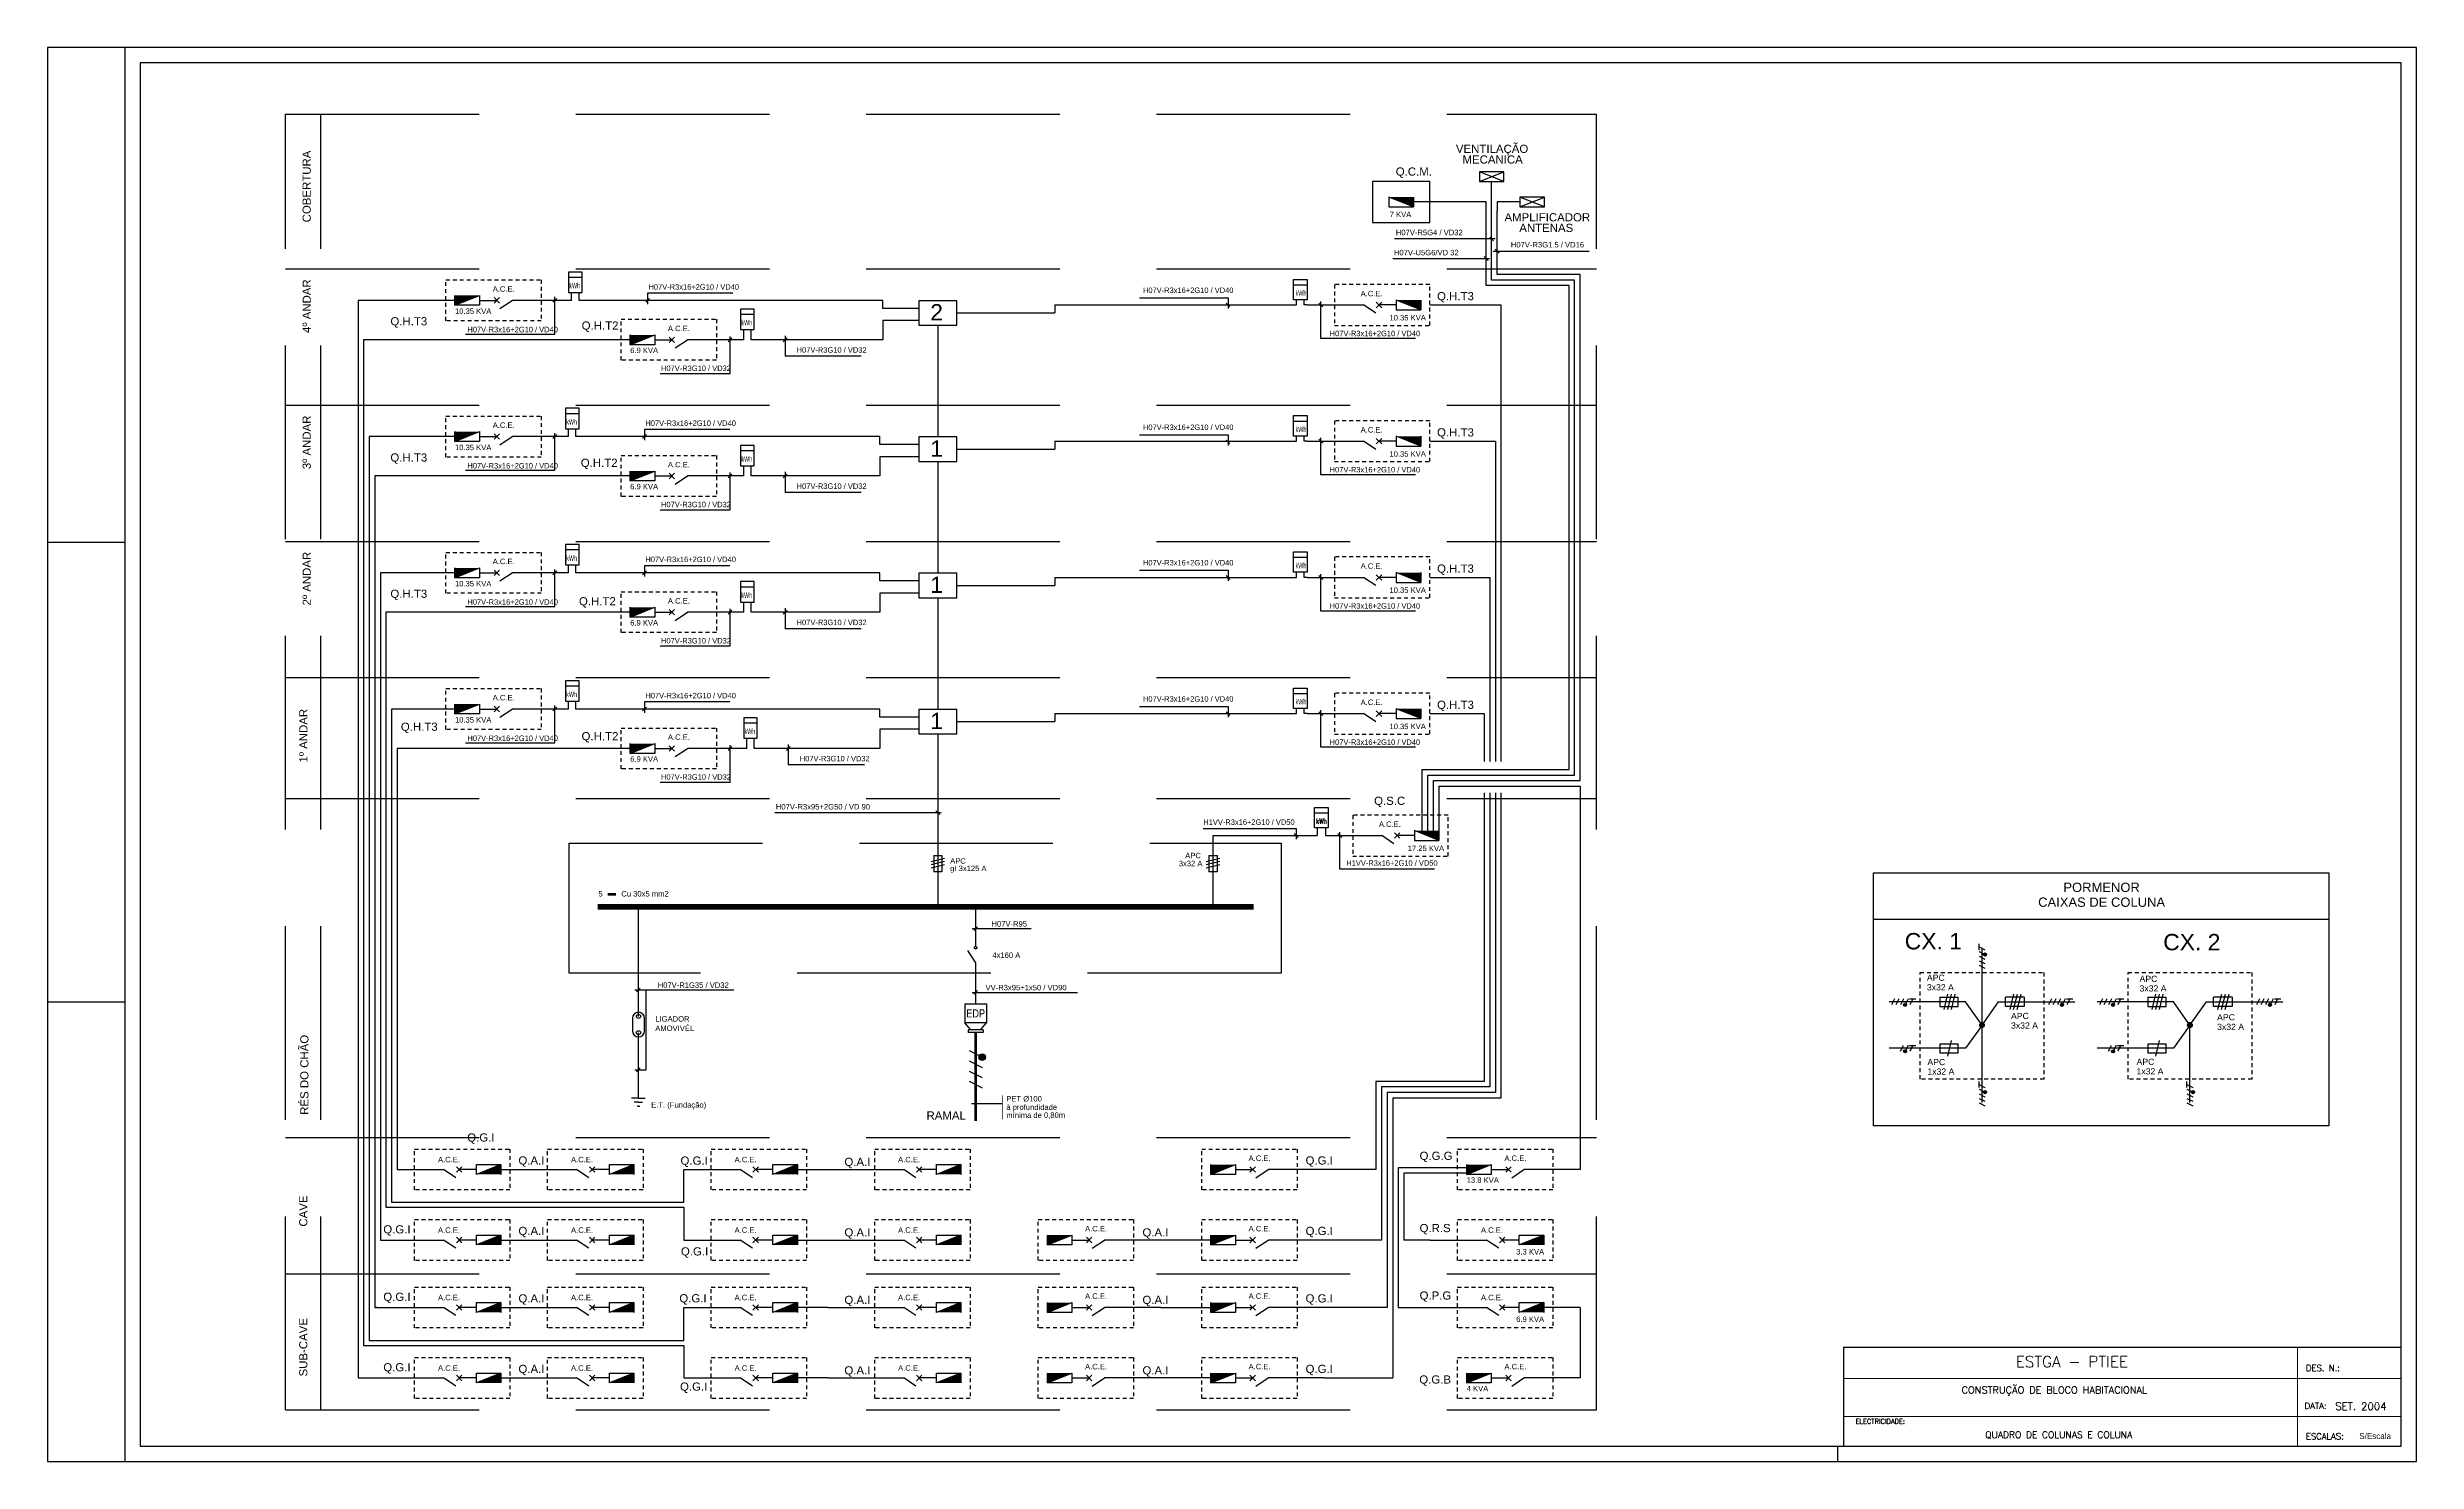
# Model space of a CAD drawing. Header units: millimetres. Extents: x 295 to 451, y 123 to 169.
# Drawn here: x 294.9 to 371.4, y 122.9 to 168.6 of the extents above; entities that cross this region are included whole.
import ezdxf
from ezdxf.enums import TextEntityAlignment as Align

# ---------------------------------------------------------------- set-up
doc = ezdxf.new("R2010")
doc.units = ezdxf.units.MM
doc.linetypes.add('HIDDEN', pattern=[9.375, 6.25, -3.125])
doc.linetypes.add('HIDDEN2', pattern=[0.1875, 0.125, -0.0625])
doc.layers.add('PORMENORES', color=10, linetype='Continuous')
doc.styles.add('ARIAL', font='arial.ttf', dxfattribs={"width": 0.8})
doc.styles.add('ROMANS', font='romans.shx', dxfattribs={"height": 1.5})
doc.styles.add('STYLE1', font='sanss___.ttf')

# ---------------------------------------------------------------- blocks, each defined once
blk = doc.blocks.new('LINHAS3')
h = blk.add_hatch(color=7)
edge = h.paths.add_edge_path()
edge.add_arc((0.394, -0.095), 0.05, 0, 360)
at = {"color": 7}
for p, q in [((0.048, 0.096), (-0.048, -0.096)), ((0.193, 0.096), (0.098, -0.095)), ((0.339, 0.096), (0.244, -0.095)), ((0.489, 0.096), (0.416, -0.05)), ((0.639, 0.096), (0.544, -0.095))]:
    blk.add_line(p, q, dxfattribs=at)
blk.add_lwpolyline([(0.539, 0.096), (0.639, 0.096), (0.739, 0.096)], dxfattribs=at)
blk.add_circle((0.394, -0.095), 0.05, dxfattribs=at)
blk = doc.blocks.new('CX-DERIV')
h = blk.add_hatch(color=7)
edge = h.paths.add_edge_path()
edge.add_arc((0, 0), 0.05, 0, 360)
blk.add_circle((0, 0), 0.05)
blk = doc.blocks.new('Q-ENTR')
blk.add_hatch(color=7).paths.add_polyline_path([(-0.75, 0.3), (-0.75, 0), (0, 0.3)])
blk.add_lwpolyline([(-0.75, 0), (0, 0.3), (0, 0), (-0.75, 0), (-0.75, 0.3)], close=True)
blk = doc.blocks.new('LINHA1')
at = {"color": 7}
blk.add_line((-0.1, 0), (0.1, 0), dxfattribs=at)
blk = doc.blocks.new('LIGADOR')
for p, q in [((-0.077, 0.627), (-0.077, 0.167)), ((0.153, 0.847), (0.143, 0.847)), ((0.373, 0.167), (0.373, 0.627)), ((0.143, -0.053), (0.153, -0.053))]:
    blk.add_line(p, q)
for centre in [(0.148, 0.697), (0.148, 0.097)]:
    blk.add_circle(centre, 0.075)
for centre, start, end in [((0.143, 0.627), 90, 180), ((0.143, 0.167), 180, 270), ((0.153, 0.627), 0, 90), ((0.153, 0.167), 270, 0)]:
    blk.add_arc(centre, 0.22, start, end)

msp = doc.modelspace()

# ---------------------------------------------------------------- hatches: boundary and pattern name
h = msp.add_hatch(color=256)
edge = h.paths.add_edge_path()
edge.add_arc((354.903, 136.134), 0.05, 0, 360)
h = msp.add_hatch(color=256)
edge = h.paths.add_edge_path()
edge.add_arc((361.618, 136.134), 0.05, 0, 360)
at = {"layer": 'PORMENORES'}
h = msp.add_hatch(color=7, dxfattribs=at)
edge = h.paths.add_edge_path()
edge.add_arc((325.102, 135.944), 0.11, 0, 360)

# ---------------------------------------------------------------- linework, layer by layer
for p, q in [((314.258, 135.537), (314.258, 138.115)), ((354.753, 136.134), (354.848, 136.325)), ((354.998, 136.325), (354.903, 136.134)), ((355.048, 136.325), (355.248, 136.325)), ((355.148, 136.325), (355.053, 136.134)), ((361.468, 136.134), (361.563, 136.325)), ((361.713, 136.325), (361.618, 136.134)), ((361.763, 136.325), (361.963, 136.325)), ((361.863, 136.325), (361.768, 136.134)), ((313.89, 135.537), (314.258, 135.537))]:
    msp.add_line(p, q)
for centre in [(354.903, 136.134), (361.618, 136.134)]:
    msp.add_circle(centre, 0.05)
at = {"layer": 'PORMENORES', "color": 7}
for p, q in [((371.419, 168.559), (294.919, 168.559)), ((294.919, 168.559), (294.919, 122.88)), ((297.419, 168.559), (297.419, 122.88)), ((371.419, 122.88), (371.419, 168.559)), ((370.919, 168.059), (297.919, 168.059)), ((297.919, 168.059), (297.919, 123.38)), ((370.919, 123.38), (370.919, 168.059)), ((341.663, 162.371), (338.413, 162.371)), ((338.359, 161.742), (341.483, 161.742)), ((341.603, 161.972), (344.706, 161.972)), ((311.305, 159.3), (311.305, 160.498)), ((317.05, 160.617), (314.301, 160.617)), ((314.301, 160.617), (314.301, 160.267)), ((330.187, 160.468), (333.04, 160.468)), ((333.04, 160.468), (333.04, 160.126)), ((336.036, 159.151), (336.036, 160.349)), ((308.425, 159.3), (311.305, 159.3)), ((316.962, 158.027), (316.962, 159.225)), ((318.743, 159.247), (318.743, 158.581)), ((339.098, 159.151), (336.036, 159.151)), ((321.199, 158.581), (318.743, 158.581)), ((314.702, 158.027), (316.962, 158.027)), ((311.305, 154.9), (311.305, 156.098)), ((314.201, 156.217), (314.201, 155.867)), ((316.95, 156.217), (314.201, 156.217)), ((330.187, 156.043), (333.04, 156.043)), ((333.04, 156.043), (333.04, 155.702)), ((336.036, 154.751), (336.036, 155.949)), ((308.425, 154.9), (311.305, 154.9)), ((316.962, 153.627), (316.962, 154.825)), ((318.743, 154.847), (318.743, 154.181)), ((339.098, 154.751), (336.036, 154.751)), ((321.199, 154.181), (318.743, 154.181)), ((314.702, 153.627), (316.962, 153.627)), ((294.919, 152.58), (297.419, 152.58)), ((311.305, 150.5), (311.305, 151.698)), ((314.201, 151.817), (314.201, 151.467)), ((316.95, 151.817), (314.201, 151.817)), ((330.187, 151.668), (333.04, 151.668)), ((333.04, 151.668), (333.04, 151.326)), ((336.036, 150.351), (336.036, 151.549)), ((308.425, 150.5), (311.305, 150.5)), ((316.962, 149.227), (316.962, 150.425)), ((318.743, 150.447), (318.743, 149.781)), ((339.098, 150.351), (336.036, 150.351)), ((314.702, 149.227), (316.962, 149.227)), ((321.199, 149.781), (318.743, 149.781)), ((311.305, 146.1), (311.305, 147.298)), ((314.201, 147.417), (314.201, 147.067)), ((316.95, 147.417), (314.201, 147.417)), ((330.187, 147.268), (333.04, 147.268)), ((333.04, 147.268), (333.04, 146.926)), ((336.036, 145.951), (336.036, 147.149)), ((308.425, 146.1), (311.305, 146.1)), ((316.962, 144.827), (316.962, 146.025)), ((318.843, 146.047), (318.843, 145.381)), ((321.299, 145.381), (318.843, 145.381)), ((339.098, 145.951), (336.036, 145.951)), ((314.702, 144.827), (316.962, 144.827)), ((318.403, 143.843), (323.781, 143.843)), ((332.242, 143.33), (335.238, 143.33)), ((335.238, 143.33), (335.238, 142.989)), ((336.654, 142.013), (336.654, 143.211)), ((339.705, 142.013), (336.654, 142.013)), ((324.782, 140.096), (326.684, 140.096)), ((294.919, 137.73), (297.419, 137.73)), ((313.892, 138.115), (317.086, 138.115)), ((324.782, 138.036), (328.18, 138.036)), ((324.682, 136.154), (325.004, 135.993)), ((324.682, 135.824), (325.102, 135.614)), ((324.682, 135.494), (325.102, 135.284)), ((324.682, 135.164), (325.102, 134.954)), ((325.749, 134.435), (324.76, 134.435)), ((352.919, 126.574), (370.919, 126.574)), ((352.919, 126.574), (352.919, 123.38)), ((297.919, 123.38), (370.919, 123.38)), ((352.719, 123.38), (352.719, 122.88)), ((294.919, 122.88), (371.419, 122.88))]:
    msp.add_line(p, q, dxfattribs=at)
at = {"layer": 'PORMENORES', "color": 8, "linetype": 'HIDDEN'}
for p, q in [((302.607, 124.55), (302.607, 166.403)), ((302.607, 166.403), (344.934, 166.403)), ((303.751, 124.55), (303.751, 166.403)), ((344.934, 124.55), (344.934, 166.403)), ((302.607, 161.403), (344.934, 161.403)), ((302.607, 157.003), (344.934, 157.003)), ((302.607, 152.603), (344.934, 152.603)), ((302.607, 148.203), (344.934, 148.203)), ((302.607, 144.303), (344.934, 144.303)), ((302.607, 133.35), (344.934, 133.35)), ((302.607, 128.95), (344.934, 128.95)), ((302.607, 124.55), (344.934, 124.55))]:
    msp.add_line(p, q, dxfattribs=at)
at = {"layer": 'PORMENORES'}
for p, q in [((341.949, 164.542), (341.157, 164.542)), ((341.157, 164.542), (341.157, 164.225)), ((341.157, 164.225), (341.949, 164.542)), ((341.949, 164.225), (341.157, 164.542)), ((341.949, 164.225), (341.949, 164.542)), ((341.157, 164.225), (341.949, 164.225)), ((341.553, 161.043), (341.553, 164.225)), ((343.257, 163.406), (342.465, 163.723)), ((342.465, 163.406), (343.257, 163.723)), ((343.257, 163.723), (342.465, 163.723)), ((342.465, 163.723), (342.465, 163.406)), ((343.257, 163.406), (343.257, 163.723)), ((341.373, 163.565), (339.028, 163.565)), ((341.373, 160.863), (341.373, 163.565)), ((342.465, 163.565), (341.733, 163.565)), ((341.733, 163.565), (341.733, 163.265)), ((341.733, 161.223), (341.733, 163.265)), ((342.465, 163.406), (343.257, 163.406)), ((312.185, 161.126), (311.745, 161.126)), ((335.156, 160.888), (335.596, 160.888)), ((344.052, 160.863), (341.373, 160.863)), ((344.232, 161.043), (341.553, 161.043)), ((344.412, 161.223), (341.733, 161.223)), ((344.052, 145.235), (344.052, 160.863)), ((344.232, 145.055), (344.232, 161.043)), ((344.412, 144.875), (344.412, 161.223)), ((308.08, 160.388), (304.951, 160.388)), ((304.951, 160.388), (304.951, 125.582)), ((308.872, 160.388), (309.428, 160.388)), ((309.516, 160.476), (309.34, 160.3)), ((309.516, 160.3), (309.34, 160.476)), ((309.533, 160.124), (309.929, 160.388)), ((311.845, 160.388), (309.929, 160.388)), ((311.845, 160.388), (311.845, 160.642)), ((312.085, 160.388), (312.085, 160.642)), ((312.185, 160.388), (312.085, 160.388)), ((321.899, 160.388), (312.185, 160.388)), ((317.742, 159.929), (317.302, 159.929)), ((321.899, 160.129), (321.899, 160.388)), ((323.055, 160.129), (321.899, 160.129)), ((324.287, 159.98), (327.451, 159.98)), ((327.451, 160.239), (335.156, 160.239)), ((327.451, 160.239), (327.451, 159.98)), ((335.156, 160.239), (335.256, 160.239)), ((335.256, 160.239), (335.256, 160.404)), ((335.496, 160.239), (335.496, 160.404)), ((335.596, 160.239), (335.496, 160.239)), ((335.596, 160.239), (337.413, 160.239)), ((337.809, 159.975), (337.413, 160.239)), ((337.826, 160.151), (338.002, 160.327)), ((337.826, 160.327), (338.002, 160.151)), ((338.47, 160.239), (337.914, 160.239)), ((339.556, 160.239), (341.852, 160.239)), ((341.852, 160.239), (341.852, 145.496)), ((315.173, 159.203), (314.997, 159.027)), ((315.173, 159.027), (314.997, 159.203)), ((317.402, 159.115), (317.402, 159.445)), ((317.642, 159.115), (317.642, 159.445)), ((321.899, 159.733), (321.899, 159.203)), ((323.055, 159.733), (321.899, 159.733)), ((321.899, 159.203), (321.899, 159.115)), ((323.671, 159.584), (323.671, 155.976)), ((313.737, 159.115), (305.131, 159.115)), ((305.131, 159.115), (305.131, 126.63)), ((314.529, 159.115), (315.085, 159.115)), ((315.19, 158.851), (315.586, 159.115)), ((317.402, 159.115), (315.586, 159.115)), ((317.742, 159.115), (317.642, 159.115)), ((321.899, 159.115), (317.742, 159.115)), ((309.516, 156.076), (309.34, 155.9)), ((309.516, 155.9), (309.34, 156.076)), ((312.085, 156.726), (311.645, 156.726)), ((311.745, 155.988), (311.745, 156.242)), ((311.985, 155.988), (311.985, 156.242)), ((335.156, 156.488), (335.596, 156.488)), ((308.08, 155.988), (305.311, 155.988)), ((305.311, 155.988), (305.311, 126.79)), ((308.872, 155.988), (309.428, 155.988)), ((309.533, 155.724), (309.929, 155.988)), ((311.745, 155.988), (309.929, 155.988)), ((312.085, 155.988), (311.985, 155.988)), ((321.799, 155.988), (312.085, 155.988)), ((317.742, 155.529), (317.302, 155.529)), ((321.799, 155.729), (321.799, 155.988)), ((323.055, 155.729), (321.799, 155.729)), ((321.799, 155.333), (321.799, 154.803)), ((323.055, 155.333), (321.799, 155.333)), ((324.287, 155.58), (327.451, 155.58)), ((327.451, 155.839), (327.451, 155.58)), ((327.451, 155.839), (335.156, 155.839)), ((335.156, 155.839), (335.256, 155.839)), ((335.256, 155.839), (335.256, 156.004)), ((335.496, 155.839), (335.496, 156.004)), ((335.596, 155.839), (335.496, 155.839)), ((335.596, 155.839), (337.413, 155.839)), ((337.809, 155.575), (337.413, 155.839)), ((337.826, 155.751), (338.002, 155.927)), ((337.826, 155.927), (338.002, 155.751)), ((338.47, 155.839), (337.914, 155.839)), ((339.556, 155.839), (341.672, 155.839)), ((341.672, 155.839), (341.672, 145.496)), ((313.737, 154.715), (305.491, 154.715)), ((305.491, 154.715), (305.491, 127.859)), ((314.529, 154.715), (315.085, 154.715)), ((315.173, 154.803), (314.997, 154.627)), ((315.173, 154.627), (314.997, 154.803)), ((315.19, 154.451), (315.586, 154.715)), ((317.402, 154.715), (315.586, 154.715)), ((317.402, 154.715), (317.402, 155.045)), ((317.642, 154.715), (317.642, 155.045)), ((317.742, 154.715), (317.642, 154.715)), ((321.799, 154.715), (317.742, 154.715)), ((321.799, 154.803), (321.799, 154.715)), ((323.671, 155.184), (323.671, 151.576)), ((312.085, 152.326), (311.645, 152.326)), ((308.08, 151.588), (305.671, 151.588)), ((305.671, 151.588), (305.671, 130.037)), ((308.872, 151.588), (309.428, 151.588)), ((309.516, 151.676), (309.34, 151.5)), ((309.516, 151.5), (309.34, 151.676)), ((309.533, 151.324), (309.929, 151.588)), ((311.745, 151.588), (309.929, 151.588)), ((311.745, 151.588), (311.745, 151.842)), ((311.985, 151.588), (311.985, 151.842)), ((312.085, 151.588), (311.985, 151.588)), ((321.799, 151.588), (312.085, 151.588)), ((321.799, 151.329), (321.799, 151.588)), ((335.156, 152.088), (335.596, 152.088)), ((335.256, 151.439), (335.256, 151.604)), ((335.496, 151.439), (335.496, 151.604)), ((337.826, 151.351), (338.002, 151.527)), ((337.826, 151.527), (338.002, 151.351)), ((317.742, 151.129), (317.302, 151.129)), ((323.055, 151.329), (321.799, 151.329)), ((323.055, 150.933), (321.799, 150.933)), ((321.799, 150.933), (321.799, 150.403)), ((323.671, 150.784), (323.671, 147.176)), ((324.287, 151.18), (327.451, 151.18)), ((327.451, 151.439), (335.156, 151.439)), ((327.451, 151.439), (327.451, 151.18)), ((335.156, 151.439), (335.256, 151.439)), ((335.596, 151.439), (335.496, 151.439)), ((335.596, 151.439), (337.413, 151.439)), ((337.809, 151.175), (337.413, 151.439)), ((338.47, 151.439), (337.914, 151.439)), ((339.556, 151.439), (341.492, 151.439)), ((341.492, 151.439), (341.492, 145.496)), ((313.737, 150.315), (305.851, 150.315)), ((305.851, 150.315), (305.851, 131.097)), ((314.529, 150.315), (315.085, 150.315)), ((315.173, 150.403), (314.997, 150.227)), ((315.173, 150.227), (314.997, 150.403)), ((315.19, 150.051), (315.586, 150.315)), ((317.402, 150.315), (315.586, 150.315)), ((317.402, 150.315), (317.402, 150.645)), ((317.642, 150.315), (317.642, 150.645)), ((317.742, 150.315), (317.642, 150.315)), ((321.799, 150.315), (317.742, 150.315)), ((321.799, 150.403), (321.799, 150.315)), ((312.085, 147.926), (311.645, 147.926)), ((335.156, 147.688), (335.596, 147.688)), ((306.031, 147.188), (306.031, 131.255)), ((308.08, 147.188), (306.031, 147.188)), ((308.872, 147.188), (309.428, 147.188)), ((309.516, 147.276), (309.34, 147.1)), ((309.516, 147.1), (309.34, 147.276)), ((309.533, 146.924), (309.929, 147.188)), ((311.745, 147.188), (309.929, 147.188)), ((311.745, 147.188), (311.745, 147.442)), ((311.985, 147.188), (311.985, 147.442)), ((312.085, 147.188), (311.985, 147.188)), ((321.799, 147.188), (312.085, 147.188)), ((321.799, 146.929), (321.799, 147.188)), ((323.055, 146.929), (321.799, 146.929)), ((327.451, 147.039), (335.156, 147.039)), ((327.451, 147.039), (327.451, 146.78)), ((335.156, 147.039), (335.256, 147.039)), ((335.256, 147.039), (335.256, 147.204)), ((335.496, 147.039), (335.496, 147.204)), ((335.596, 147.039), (335.496, 147.039)), ((335.596, 147.039), (337.413, 147.039)), ((337.809, 146.775), (337.413, 147.039)), ((337.826, 146.951), (338.002, 147.127)), ((337.826, 147.127), (338.002, 146.951)), ((338.47, 147.039), (337.914, 147.039)), ((339.556, 147.039), (341.312, 147.039)), ((341.312, 147.039), (341.312, 145.496)), ((317.842, 146.729), (317.402, 146.729)), ((317.502, 145.915), (317.502, 146.245)), ((317.742, 145.915), (317.742, 146.245)), ((323.055, 146.533), (321.799, 146.533)), ((321.799, 146.533), (321.799, 146.003)), ((323.671, 146.384), (323.671, 140.801)), ((324.287, 146.78), (327.451, 146.78)), ((306.211, 145.915), (306.211, 132.315)), ((313.737, 145.915), (306.211, 145.915)), ((314.529, 145.915), (315.085, 145.915)), ((315.173, 146.003), (314.997, 145.827)), ((315.173, 145.827), (314.997, 146.003)), ((315.19, 145.651), (315.586, 145.915)), ((317.502, 145.915), (315.586, 145.915)), ((317.842, 145.915), (317.742, 145.915)), ((321.799, 145.915), (317.842, 145.915)), ((321.799, 146.003), (321.799, 145.915)), ((339.311, 143.26), (339.311, 145.235)), ((339.311, 145.235), (344.052, 145.235)), ((339.491, 143.26), (339.491, 145.055)), ((339.491, 145.055), (344.232, 145.055)), ((339.671, 143.26), (339.671, 144.875)), ((339.671, 144.875), (344.412, 144.875)), ((339.851, 144.695), (344.412, 144.695)), ((339.851, 144.695), (339.851, 143.26)), ((344.412, 144.695), (344.412, 132.315)), ((335.834, 143.346), (335.834, 144.006)), ((335.834, 144.006), (336.274, 144.006)), ((335.834, 143.83), (336.274, 143.83)), ((336.274, 144.006), (336.274, 143.346)), ((341.312, 144.486), (341.312, 135.161)), ((341.492, 144.486), (341.492, 134.981)), ((341.672, 144.486), (341.672, 134.801)), ((341.852, 144.486), (341.852, 134.621)), ((332.553, 143.101), (335.922, 143.101)), ((332.553, 143.101), (332.553, 140.801)), ((336.274, 143.346), (335.834, 143.346)), ((335.922, 143.346), (335.922, 143.101)), ((336.186, 143.346), (336.186, 143.101)), ((336.186, 143.101), (338.003, 143.101)), ((338.399, 142.837), (338.003, 143.101)), ((338.415, 143.189), (338.591, 143.013)), ((338.415, 143.013), (338.591, 143.189)), ((339.059, 143.101), (338.503, 143.101)), ((323.891, 142.365), (323.451, 142.257)), ((323.539, 142.46), (323.539, 141.932)), ((323.539, 142.46), (323.803, 142.46)), ((323.803, 142.46), (323.803, 141.932)), ((332.773, 142.365), (332.333, 142.257)), ((332.421, 142.46), (332.421, 141.932)), ((332.421, 142.46), (332.685, 142.46)), ((332.685, 142.46), (332.685, 141.932)), ((323.891, 142.262), (323.451, 142.154)), ((323.891, 142.158), (323.451, 142.05)), ((323.803, 141.932), (323.539, 141.932)), ((332.773, 142.262), (332.333, 142.154)), ((332.773, 142.158), (332.333, 142.05)), ((332.685, 141.932), (332.421, 141.932)), ((314.002, 137.26), (314.002, 140.801)), ((324.892, 140.801), (324.892, 139.525)), ((324.628, 139.39), (324.892, 138.994)), ((357.386, 134.479), (357.386, 139.479)), ((324.892, 138.994), (324.892, 137.666)), ((356.851, 137.729), (354.386, 137.729)), ((356.021, 137.879), (356.021, 137.579)), ((356.021, 137.879), (356.621, 137.879)), ((356.162, 137.479), (356.285, 137.979)), ((356.28, 137.479), (356.402, 137.979)), ((356.397, 137.479), (356.52, 137.979)), ((356.621, 137.579), (356.621, 137.879)), ((357.386, 136.979), (356.851, 137.729)), ((357.386, 136.979), (357.92, 137.729)), ((357.92, 137.729), (360.386, 137.729)), ((358.15, 137.579), (358.15, 137.879)), ((358.75, 137.879), (358.15, 137.879)), ((358.291, 137.479), (358.414, 137.979)), ((358.408, 137.479), (358.531, 137.979)), ((358.526, 137.479), (358.648, 137.979)), ((358.75, 137.879), (358.75, 137.579)), ((363.566, 137.729), (361.101, 137.729)), ((362.737, 137.879), (363.337, 137.879)), ((362.737, 137.879), (362.737, 137.579)), ((362.878, 137.479), (363, 137.979)), ((362.995, 137.479), (363.118, 137.979)), ((363.112, 137.479), (363.235, 137.979)), ((363.337, 137.579), (363.337, 137.879)), ((364.101, 136.979), (363.566, 137.729)), ((364.101, 136.979), (364.635, 137.729)), ((364.635, 137.729), (367.101, 137.729)), ((364.865, 137.579), (364.865, 137.879)), ((365.465, 137.879), (364.865, 137.879)), ((365.006, 137.479), (365.129, 137.979)), ((365.123, 137.479), (365.246, 137.979)), ((365.241, 137.479), (365.364, 137.979)), ((365.465, 137.879), (365.465, 137.579)), ((324.54, 137.666), (324.54, 137.051)), ((324.54, 137.666), (325.244, 137.666)), ((324.738, 136.831), (324.54, 137.051)), ((325.244, 137.051), (324.54, 137.051)), ((325.046, 136.831), (325.244, 137.051)), ((325.244, 137.666), (325.244, 137.051)), ((356.021, 137.579), (356.621, 137.579)), ((357.386, 136.979), (356.851, 136.229)), ((358.75, 137.579), (358.15, 137.579)), ((362.737, 137.579), (363.337, 137.579)), ((364.101, 136.979), (363.566, 136.229)), ((364.101, 134.479), (364.101, 136.979)), ((365.465, 137.579), (364.865, 137.579)), ((314.002, 134.623), (314.002, 136.732)), ((324.65, 136.831), (324.65, 136.743)), ((325.134, 136.831), (324.65, 136.831)), ((325.134, 136.743), (324.65, 136.743)), ((325.134, 136.831), (325.134, 136.743)), ((356.851, 136.229), (354.386, 136.229)), ((356.021, 136.379), (356.021, 136.079)), ((356.021, 136.379), (356.621, 136.379)), ((356.28, 135.979), (356.402, 136.479)), ((356.621, 136.079), (356.621, 136.379)), ((363.566, 136.229), (361.101, 136.229)), ((362.737, 136.379), (363.337, 136.379)), ((362.737, 136.379), (362.737, 136.079)), ((362.995, 135.979), (363.118, 136.479)), ((363.337, 136.079), (363.337, 136.379)), ((356.021, 136.079), (356.621, 136.079)), ((362.737, 136.079), (363.337, 136.079)), ((341.312, 135.161), (337.817, 135.161)), ((337.817, 135.161), (337.817, 132.315)), ((341.492, 134.981), (337.997, 134.981)), ((337.997, 134.981), (337.997, 130.037)), ((341.672, 134.801), (338.177, 134.801)), ((338.177, 134.801), (338.177, 127.859)), ((314.002, 134.623), (313.782, 134.623)), ((314.002, 134.491), (313.87, 134.491)), ((314.002, 134.359), (313.958, 134.359)), ((314.002, 134.623), (314.222, 134.623)), ((314.002, 134.491), (314.134, 134.491)), ((314.002, 134.359), (314.046, 134.359)), ((341.852, 134.621), (338.357, 134.621)), ((338.357, 134.621), (338.357, 125.582)), ((308.126, 132.227), (308.302, 132.403)), ((308.126, 132.403), (308.302, 132.227)), ((312.422, 132.403), (312.598, 132.227)), ((312.422, 132.227), (312.598, 132.403)), ((317.702, 132.403), (317.878, 132.227)), ((317.702, 132.227), (317.878, 132.403)), ((322.982, 132.403), (323.158, 132.227)), ((322.982, 132.227), (323.158, 132.403)), ((333.923, 132.227), (333.747, 132.403)), ((333.923, 132.403), (333.747, 132.227)), ((340.747, 132.373), (338.537, 132.373)), ((338.537, 132.373), (338.537, 131.266)), ((342.183, 132.403), (342.007, 132.227)), ((342.183, 132.227), (342.007, 132.403)), ((306.211, 132.315), (307.713, 132.315)), ((308.109, 132.051), (307.713, 132.315)), ((308.77, 132.315), (308.214, 132.315)), ((309.562, 132.315), (312.009, 132.315)), ((312.405, 132.051), (312.009, 132.315)), ((313.065, 132.315), (312.51, 132.315)), ((315.472, 132.315), (317.289, 132.315)), ((315.472, 131.255), (315.472, 132.315)), ((317.685, 132.051), (317.289, 132.315)), ((318.345, 132.315), (317.79, 132.315)), ((319.137, 132.315), (320.752, 132.315)), ((320.752, 132.315), (322.569, 132.315)), ((322.965, 132.051), (322.569, 132.315)), ((323.625, 132.315), (323.07, 132.315)), ((333.279, 132.315), (333.835, 132.315)), ((333.939, 132.051), (334.335, 132.315)), ((336.152, 132.315), (334.335, 132.315)), ((337.817, 132.315), (336.152, 132.315)), ((340.747, 132.193), (338.717, 132.193)), ((338.717, 132.193), (338.717, 130.037)), ((341.539, 132.315), (342.095, 132.315)), ((342.2, 132.051), (342.596, 132.315)), ((344.412, 132.315), (342.596, 132.315)), ((305.851, 131.097), (311.072, 131.097)), ((306.031, 131.255), (315.472, 131.255)), ((311.072, 131.097), (315.472, 131.097)), ((315.472, 131.097), (315.472, 130.037)), ((338.537, 131.266), (338.537, 127.859)), ((308.126, 130.126), (308.302, 129.95)), ((308.126, 129.949), (308.302, 130.125)), ((312.422, 130.126), (312.598, 129.95)), ((312.422, 129.949), (312.598, 130.125)), ((317.702, 130.126), (317.878, 129.95)), ((317.702, 129.949), (317.878, 130.125)), ((322.982, 130.126), (323.158, 129.95)), ((322.982, 129.949), (323.158, 130.125)), ((328.643, 130.126), (328.467, 129.95)), ((328.643, 129.949), (328.467, 130.125)), ((333.923, 130.126), (333.747, 129.95)), ((333.923, 129.949), (333.747, 130.125)), ((341.802, 130.126), (341.978, 129.95)), ((341.802, 129.949), (341.978, 130.125)), ((305.671, 130.037), (307.713, 130.037)), ((308.109, 129.774), (307.713, 130.037)), ((308.77, 130.037), (308.214, 130.037)), ((309.562, 130.037), (312.009, 130.037)), ((312.405, 129.774), (312.009, 130.037)), ((313.065, 130.037), (312.51, 130.037)), ((315.472, 130.037), (317.289, 130.037)), ((317.685, 129.774), (317.289, 130.037)), ((318.345, 130.037), (317.79, 130.037)), ((319.137, 130.037), (320.752, 130.037)), ((320.752, 130.037), (322.569, 130.037)), ((322.965, 129.774), (322.569, 130.037)), ((323.625, 130.037), (323.07, 130.037)), ((327.999, 130.037), (328.555, 130.037)), ((328.659, 129.773), (329.055, 130.037)), ((330.872, 130.037), (329.055, 130.037)), ((331.312, 130.037), (330.872, 130.037)), ((332.487, 130.037), (331.312, 130.037)), ((333.279, 130.037), (333.835, 130.037)), ((333.939, 129.773), (334.335, 130.037)), ((336.152, 130.037), (334.335, 130.037)), ((337.997, 130.037), (336.152, 130.037)), ((339.572, 130.037), (338.717, 130.037)), ((339.572, 130.037), (341.389, 130.037)), ((341.785, 129.774), (341.389, 130.037)), ((342.446, 130.037), (341.89, 130.037)), ((305.491, 127.859), (307.713, 127.859)), ((305.553, 127.859), (305.491, 127.859)), ((308.109, 127.595), (307.713, 127.859)), ((308.126, 127.771), (308.302, 127.947)), ((308.126, 127.947), (308.302, 127.771)), ((308.77, 127.859), (308.214, 127.859)), ((309.562, 127.859), (312.009, 127.859)), ((312.405, 127.595), (312.009, 127.859)), ((312.422, 127.947), (312.598, 127.771)), ((312.422, 127.771), (312.598, 127.947)), ((313.065, 127.859), (312.51, 127.859)), ((315.472, 127.859), (317.289, 127.859)), ((315.472, 126.79), (315.472, 127.859)), ((317.685, 127.595), (317.289, 127.859)), ((317.702, 127.771), (317.878, 127.947)), ((317.702, 127.947), (317.878, 127.771)), ((318.345, 127.859), (317.79, 127.859)), ((320.122, 127.859), (319.137, 127.859)), ((320.122, 127.859), (322.569, 127.859)), ((322.965, 127.595), (322.569, 127.859)), ((322.982, 127.771), (323.158, 127.947)), ((322.982, 127.947), (323.158, 127.771)), ((323.625, 127.859), (323.07, 127.859)), ((327.999, 127.859), (328.555, 127.859)), ((328.643, 127.771), (328.467, 127.947)), ((328.643, 127.947), (328.467, 127.771)), ((328.659, 127.595), (329.055, 127.859)), ((330.872, 127.859), (329.055, 127.859)), ((330.872, 127.859), (332.487, 127.859)), ((333.279, 127.859), (333.835, 127.859)), ((333.923, 127.947), (333.747, 127.771)), ((333.923, 127.771), (333.747, 127.947)), ((333.939, 127.595), (334.335, 127.859)), ((336.152, 127.859), (334.335, 127.859)), ((338.177, 127.859), (336.152, 127.859)), ((338.537, 127.859), (339.572, 127.859)), ((339.572, 127.859), (341.389, 127.859)), ((341.785, 127.595), (341.389, 127.859)), ((341.802, 127.947), (341.978, 127.771)), ((341.802, 127.771), (341.978, 127.947)), ((342.446, 127.859), (341.89, 127.859)), ((344.412, 127.859), (343.238, 127.859)), ((344.412, 127.859), (344.412, 125.582)), ((305.131, 126.63), (315.472, 126.63)), ((305.311, 126.79), (315.472, 126.79)), ((315.472, 126.63), (315.472, 125.582)), ((304.951, 125.582), (307.713, 125.582)), ((308.109, 125.318), (307.713, 125.582)), ((308.126, 125.494), (308.302, 125.67)), ((308.126, 125.67), (308.302, 125.494)), ((308.77, 125.582), (308.214, 125.582)), ((309.562, 125.582), (312.009, 125.582)), ((312.405, 125.318), (312.009, 125.582)), ((312.422, 125.494), (312.598, 125.67)), ((312.422, 125.67), (312.598, 125.494)), ((313.065, 125.582), (312.51, 125.582)), ((315.472, 125.582), (317.289, 125.582)), ((317.685, 125.318), (317.289, 125.582)), ((317.702, 125.67), (317.878, 125.494)), ((317.702, 125.494), (317.878, 125.67)), ((318.345, 125.582), (317.79, 125.582)), ((320.122, 125.582), (319.137, 125.582)), ((320.122, 125.582), (322.569, 125.582)), ((322.965, 125.318), (322.569, 125.582)), ((322.982, 125.67), (323.158, 125.494)), ((322.982, 125.494), (323.158, 125.67)), ((323.625, 125.582), (323.07, 125.582)), ((327.999, 125.582), (328.555, 125.582)), ((328.643, 125.494), (328.467, 125.67)), ((328.643, 125.67), (328.467, 125.494)), ((328.659, 125.318), (329.055, 125.582)), ((330.872, 125.582), (329.055, 125.582)), ((332.487, 125.582), (330.872, 125.582)), ((333.279, 125.582), (333.835, 125.582)), ((333.923, 125.67), (333.747, 125.494)), ((333.923, 125.494), (333.747, 125.67)), ((333.939, 125.318), (334.335, 125.582)), ((336.152, 125.582), (334.335, 125.582)), ((336.152, 125.582), (338.357, 125.582)), ((341.539, 125.582), (342.095, 125.582)), ((342.183, 125.494), (342.007, 125.67)), ((342.183, 125.67), (342.007, 125.494)), ((342.2, 125.318), (342.596, 125.582)), ((344.412, 125.582), (342.596, 125.582))]:
    msp.add_line(p, q, dxfattribs=at)
at = {"layer": 'PORMENORES', "color": 8}
for p, q in [((353.886, 141.901), (368.581, 141.901)), ((353.886, 133.729), (353.886, 141.901)), ((368.581, 141.901), (368.581, 133.729)), ((353.886, 140.401), (368.581, 140.401)), ((368.581, 133.729), (353.886, 133.729))]:
    msp.add_line(p, q, dxfattribs=at)
at = {"layer": 'PORMENORES', "color": 7, "linetype": 'HIDDEN2'}
for p, q in [((355.386, 135.236), (355.386, 138.674)), ((355.386, 138.674), (359.386, 138.674)), ((359.386, 138.674), (359.386, 135.236)), ((362.101, 138.674), (366.101, 138.674)), ((362.101, 135.236), (362.101, 138.674)), ((366.101, 138.674), (366.101, 135.236)), ((359.386, 135.236), (355.386, 135.236)), ((366.101, 135.236), (362.101, 135.236))]:
    msp.add_line(p, q, dxfattribs=at)
at = {"layer": 'PORMENORES', "color": 7, "lineweight": 0}
for p, q in [((367.575, 126.574), (367.575, 123.38)), ((352.919, 125.57), (370.919, 125.57)), ((352.919, 124.343), (370.919, 124.343))]:
    msp.add_line(p, q, dxfattribs=at)
at = {"layer": 'PORMENORES', "color": 7}
msp.add_lwpolyline([(337.708, 164.225), (337.708, 162.905), (339.556, 162.905), (339.556, 164.225)], close=True, dxfattribs=at)
at = {"layer": 'PORMENORES', "color": 7, "linetype": 'HIDDEN2'}
for points in [[(310.865, 161.048), (310.865, 159.728), (307.785, 159.728), (307.785, 161.048)], [(336.476, 160.899), (336.476, 159.579), (339.556, 159.579), (339.556, 160.899)], [(316.522, 159.775), (316.522, 158.455), (313.442, 158.455), (313.442, 159.775)], [(310.865, 156.648), (310.865, 155.328), (307.785, 155.328), (307.785, 156.648)], [(336.476, 156.499), (336.476, 155.179), (339.556, 155.179), (339.556, 156.499)], [(316.522, 155.375), (316.522, 154.055), (313.442, 154.055), (313.442, 155.375)], [(310.865, 152.248), (310.865, 150.928), (307.785, 150.928), (307.785, 152.248)], [(336.476, 152.099), (336.476, 150.779), (339.556, 150.779), (339.556, 152.099)], [(316.522, 150.975), (316.522, 149.655), (313.442, 149.655), (313.442, 150.975)], [(310.865, 147.848), (310.865, 146.528), (307.785, 146.528), (307.785, 147.848)], [(336.476, 147.699), (336.476, 146.379), (339.556, 146.379), (339.556, 147.699)], [(316.522, 146.575), (316.522, 145.255), (313.442, 145.255), (313.442, 146.575)], [(337.066, 143.761), (337.066, 142.441), (340.146, 142.441), (340.146, 143.761)], [(306.776, 131.655), (306.776, 132.975), (309.856, 132.975), (309.856, 131.655)], [(311.072, 131.655), (311.072, 132.975), (314.152, 132.975), (314.152, 131.655)], [(316.352, 131.655), (316.352, 132.975), (319.432, 132.975), (319.432, 131.655)], [(321.632, 131.655), (321.632, 132.975), (324.712, 132.975), (324.712, 131.655)], [(335.272, 132.975), (335.272, 131.655), (332.192, 131.655), (332.192, 132.975)], [(343.532, 132.975), (343.532, 131.655), (340.452, 131.655), (340.452, 132.975)], [(306.776, 129.377), (306.776, 130.697), (309.856, 130.697), (309.856, 129.377)], [(311.072, 129.377), (311.072, 130.697), (314.152, 130.697), (314.152, 129.377)], [(316.352, 129.377), (316.352, 130.697), (319.432, 130.697), (319.432, 129.377)], [(321.632, 129.377), (321.632, 130.697), (324.712, 130.697), (324.712, 129.377)], [(329.992, 130.697), (329.992, 129.377), (326.912, 129.377), (326.912, 130.697)], [(335.272, 130.697), (335.272, 129.377), (332.192, 129.377), (332.192, 130.697)], [(340.452, 129.377), (340.452, 130.697), (343.532, 130.697), (343.532, 129.377)], [(306.776, 127.199), (306.776, 128.519), (309.856, 128.519), (309.856, 127.199)], [(311.072, 127.199), (311.072, 128.519), (314.152, 128.519), (314.152, 127.199)], [(316.352, 127.199), (316.352, 128.519), (319.432, 128.519), (319.432, 127.199)], [(321.632, 127.199), (321.632, 128.519), (324.712, 128.519), (324.712, 127.199)], [(329.992, 128.519), (329.992, 127.199), (326.912, 127.199), (326.912, 128.519)], [(335.272, 128.519), (335.272, 127.199), (332.192, 127.199), (332.192, 128.519)], [(340.452, 127.199), (340.452, 128.519), (343.532, 128.519), (343.532, 127.199)], [(306.776, 124.922), (306.776, 126.242), (309.856, 126.242), (309.856, 124.922)], [(311.072, 124.922), (311.072, 126.242), (314.152, 126.242), (314.152, 124.922)], [(316.352, 124.922), (316.352, 126.242), (319.432, 126.242), (319.432, 124.922)], [(321.632, 124.922), (321.632, 126.242), (324.712, 126.242), (324.712, 124.922)], [(329.992, 126.242), (329.992, 124.922), (326.912, 124.922), (326.912, 126.242)], [(335.272, 126.242), (335.272, 124.922), (332.192, 124.922), (332.192, 126.242)], [(343.532, 126.242), (343.532, 124.922), (340.452, 124.922), (340.452, 126.242)]]:
    msp.add_lwpolyline(points, close=True, dxfattribs=at)
at = {"layer": 'PORMENORES'}
for points in [[(312.185, 160.642), (312.185, 161.302), (311.745, 161.302), (311.745, 160.642)], [(335.156, 160.404), (335.156, 161.064), (335.596, 161.064), (335.596, 160.404)], [(317.742, 159.445), (317.742, 160.105), (317.302, 160.105), (317.302, 159.445)], [(324.287, 159.584), (324.287, 160.376), (323.055, 160.376), (323.055, 159.584)], [(312.085, 156.242), (312.085, 156.902), (311.645, 156.902), (311.645, 156.242)], [(335.156, 156.004), (335.156, 156.664), (335.596, 156.664), (335.596, 156.004)], [(317.742, 155.045), (317.742, 155.705), (317.302, 155.705), (317.302, 155.045)], [(324.287, 155.184), (324.287, 155.976), (323.055, 155.976), (323.055, 155.184)], [(312.085, 151.842), (312.085, 152.502), (311.645, 152.502), (311.645, 151.842)], [(335.156, 151.604), (335.156, 152.264), (335.596, 152.264), (335.596, 151.604)], [(324.287, 150.784), (324.287, 151.576), (323.055, 151.576), (323.055, 150.784)], [(317.742, 150.645), (317.742, 151.305), (317.302, 151.305), (317.302, 150.645)], [(312.085, 147.442), (312.085, 148.102), (311.645, 148.102), (311.645, 147.442)], [(335.156, 147.204), (335.156, 147.864), (335.596, 147.864), (335.596, 147.204)], [(317.842, 146.245), (317.842, 146.905), (317.402, 146.905), (317.402, 146.245)], [(324.287, 146.384), (324.287, 147.176), (323.055, 147.176), (323.055, 146.384)]]:
    msp.add_lwpolyline(points, close=True, dxfattribs=at)
at = {"layer": 'PORMENORES', "color": 7, "linetype": 'HIDDEN'}
msp.add_lwpolyline([(334.753, 142.855), (334.753, 138.662), (311.764, 138.662), (311.764, 142.855)], close=True, dxfattribs=at)
at = {"layer": 'PORMENORES'}
for points, const_width in [([(312.682, 140.801), (333.873, 140.801)], 0.176), ([(324.892, 136.743), (324.892, 133.887)], 0.088)]:
    msp.add_lwpolyline(points, dxfattribs=dict(at, const_width=const_width))
at = {"layer": 'PORMENORES', "color": 7}
for points, const_width in [([(313.012, 141.205), (313.276, 141.205)], 0.088), ([(325.749, 133.932), (325.749, 134.716)], 0.022)]:
    msp.add_lwpolyline(points, dxfattribs=dict(at, const_width=const_width))
at = {"layer": 'PORMENORES'}
msp.add_circle((324.892, 139.481), 0.044, dxfattribs=at)
at = {"layer": 'PORMENORES', "color": 7}
msp.add_circle((325.102, 135.944), 0.11, dxfattribs=at)

# ---------------------------------------------------------------- block references
at = {"layer": 'PORMENORES'}
for name, p, xscale, yscale, zscale in [('Q-ENTR', (338.236, 163.406), -1.05599999999999, 1.056000000000015, 1.056), ('Q-ENTR', (308.872, 160.23), 1.05599999999999, 1.05599999999999, 1.056), ('Q-ENTR', (338.47, 160.08), -1.055999999999983, 1.055999999999983, 1.056), ('Q-ENTR', (314.529, 158.956), 1.05599999999999, 1.05599999999999, 1.056), ('Q-ENTR', (308.872, 155.83), 1.05599999999999, 1.05599999999999, 1.056), ('Q-ENTR', (338.47, 155.68), -1.05599999999999, 1.05599999999999, 1.056), ('Q-ENTR', (314.529, 154.556), 1.05599999999999, 1.05599999999999, 1.056), ('Q-ENTR', (308.872, 151.43), 1.05599999999999, 1.05599999999999, 1.056), ('Q-ENTR', (338.47, 151.28), -1.055999999999983, 1.055999999999983, 1.056), ('Q-ENTR', (314.529, 150.156), 1.05599999999999, 1.05599999999999, 1.056), ('Q-ENTR', (308.872, 147.03), 1.05599999999999, 1.05599999999999, 1.056), ('Q-ENTR', (338.47, 146.88), -1.055999999999983, 1.055999999999983, 1.056), ('Q-ENTR', (314.529, 145.756), 1.05599999999999, 1.05599999999999, 1.056), ('Q-ENTR', (339.059, 142.943), -1.055999999999983, 1.055999999999983, 1.056), ('LIGADOR', (313.876, 136.647), 0.8800000000000001, 0.8800000000000001, 0.8800000000000001), ('CX-DERIV', (357.386, 136.979), -1.5, 1.5, 1.5), ('CX-DERIV', (357.386, 136.979), -1.5, 1.5, 1.5), ('CX-DERIV', (357.386, 136.979), 1.5, 1.5, 1.5), ('CX-DERIV', (357.386, 136.979), 1.5, 1.5, 1.5), ('CX-DERIV', (364.101, 136.979), 1.5, 1.5, 1.5), ('CX-DERIV', (364.101, 136.979), 1.5, 1.5, 1.5), ('CX-DERIV', (364.101, 136.979), -1.5, 1.5, 1.5), ('CX-DERIV', (364.101, 136.979), -1.5, 1.5, 1.5), ('Q-ENTR', (333.279, 132.156), 1.055999999999983, 1.055999999999983, 1.056), ('Q-ENTR', (341.539, 132.156), 1.055999999999983, 1.055999999999983, 1.056), ('Q-ENTR', (327.999, 129.879), 1.055999999999983, 1.055999999999983, 1.056), ('Q-ENTR', (333.279, 129.879), 1.055999999999983, 1.055999999999983, 1.056), ('Q-ENTR', (327.999, 127.701), 1.055999999999983, 1.055999999999983, 1.056), ('Q-ENTR', (333.279, 127.701), 1.055999999999983, 1.055999999999983, 1.056), ('Q-ENTR', (327.999, 125.424), 1.055999999999983, 1.055999999999983, 1.056), ('Q-ENTR', (333.279, 125.424), 1.055999999999983, 1.055999999999983, 1.056), ('Q-ENTR', (341.539, 125.424), 1.055999999999983, 1.055999999999983, 1.056)]:
    msp.add_blockref(name, p, dxfattribs=dict(at, xscale=xscale, yscale=yscale, zscale=zscale))
at = {"layer": 'PORMENORES', "color": 7, "zscale": 0.8800000000000001}
for p, xscale, yscale, rotation in [((341.553, 162.371), -0.8800000000000063, 0.8799999999999955, 315.0000000000013), ((341.373, 161.742), -0.8800000000000001, 0.8800000000000001, 315), ((341.729, 161.976), -0.8800000000000063, 0.8799999999999955, 315.0000000000013), ((311.305, 160.388), 0.8800000000000063, 0.8799999999999955, 44.9999999999987), ((314.301, 160.388), 0.8800000000000001, 0.8800000000000001, 45), ((333.04, 160.239), -0.8800000000000063, 0.8799999999999955, 315.0000000000013), ((336.036, 160.239), -0.8800000000000063, 0.8799999999999955, 315.0000000000013), ((316.962, 159.115), 0.8800000000000001, 0.8800000000000001, 45), ((318.743, 159.115), 0.8800000000000063, 0.8799999999999955, 44.9999999999987), ((311.305, 155.988), 0.8800000000000063, 0.8799999999999955, 44.9999999999987), ((314.201, 155.988), 0.8800000000000063, 0.8799999999999955, 44.9999999999987), ((333.04, 155.814), -0.8800000000000063, 0.8799999999999955, 315.0000000000013), ((336.036, 155.839), -0.8800000000000001, 0.8800000000000001, 315), ((316.962, 154.715), 0.8800000000000001, 0.8800000000000001, 45), ((318.743, 154.715), 0.8800000000000063, 0.8799999999999955, 44.9999999999987), ((311.305, 151.588), 0.8800000000000063, 0.8799999999999955, 44.9999999999987), ((314.201, 151.588), 0.8800000000000063, 0.8799999999999955, 44.9999999999987), ((333.04, 151.439), -0.8800000000000063, 0.8799999999999955, 315.0000000000013), ((336.036, 151.439), -0.8800000000000063, 0.8799999999999955, 315.0000000000013), ((316.962, 150.315), 0.8800000000000001, 0.8800000000000001, 45), ((318.743, 150.315), 0.8800000000000063, 0.8799999999999955, 44.9999999999987), ((311.305, 147.188), 0.8800000000000063, 0.8799999999999955, 44.9999999999987), ((314.201, 147.188), 0.8800000000000063, 0.8799999999999955, 44.9999999999987), ((314.201, 147.188), 0.8800000000000063, 0.8799999999999955, 44.9999999999987), ((333.04, 147.039), -0.8800000000000063, 0.8799999999999955, 315.0000000000013), ((336.036, 147.039), -0.8800000000000063, 0.8799999999999955, 315.0000000000013), ((316.962, 145.915), 0.8800000000000001, 0.8800000000000001, 45), ((318.843, 145.915), 0.8800000000000063, 0.8799999999999955, 44.9999999999987), ((323.671, 143.843), -0.8800000000000001, 0.8800000000000001, 315), ((335.238, 143.101), -0.8800000000000063, 0.8799999999999955, 315.0000000000013), ((336.654, 143.101), -0.8800000000000063, 0.8799999999999955, 315.0000000000013), ((324.892, 140.096), 0.8800000000000001, 0.8800000000000001, 45), ((314.002, 138.115), 0.8800000000000001, 0.8800000000000001, 45), ((324.892, 138.036), 0.8800000000000001, 0.8800000000000001, 45), ((314.002, 135.537), 0.8800000000000001, 0.8800000000000001, 45)]:
    msp.add_blockref('LINHA1', p, dxfattribs=dict(at, xscale=xscale, yscale=yscale, rotation=rotation))
at = {"layer": 'PORMENORES', "rotation": 90}
for p in [(357.386, 138.866), (357.386, 134.42), (364.101, 134.42)]:
    msp.add_blockref('LINHAS3', p, dxfattribs=at)
at = {"layer": 'PORMENORES'}
for p in [(354.509, 137.729), (359.578, 137.729), (361.224, 137.729), (366.293, 137.729)]:
    msp.add_blockref('LINHAS3', p, dxfattribs=at)
at = {"layer": 'PORMENORES', "xscale": 1.055999999999983, "zscale": 1.056, "rotation": 180}
for p, yscale in [((308.77, 132.473), 1.055999999999983), ((313.065, 132.473), 1.055999999999983), ((318.345, 132.473), 1.055999999999983), ((323.625, 132.473), 1.055999999999983), ((308.77, 130.196), 1.055999999999983), ((313.065, 130.196), 1.055999999999983), ((318.345, 130.196), 1.055999999999983), ((323.625, 130.196), 1.055999999999983), ((342.446, 130.196), 1.055999999999983), ((308.77, 128.018), 1.055999999999969), ((313.065, 128.018), 1.055999999999983), ((318.345, 128.018), 1.055999999999983), ((323.625, 128.018), 1.055999999999983), ((342.446, 128.018), 1.055999999999983), ((308.77, 125.74), 1.055999999999969), ((313.065, 125.74), 1.055999999999983), ((318.345, 125.74), 1.055999999999983), ((323.625, 125.74), 1.055999999999983)]:
    msp.add_blockref('Q-ENTR', p, dxfattribs=dict(at, yscale=yscale))

# ---------------------------------------------------------------- texts
at = {"layer": 'PORMENORES', "color": 7, "style": 'STYLE1'}
for s, height, p in [('VENTILAÇÃO ', 0.264, (341.619, 165.279)), ('MECANICA', 0.264, (341.584, 164.938)), ('AMPLIFICADOR', 0.264, (343.35, 163.071)), ('ANTENAS', 0.264, (343.316, 162.729)), ('PORMENOR', 0.3, (361.248, 141.429)), ('CAIXAS DE COLUNA', 0.3, (361.248, 140.95))]:
    msp.add_text(s, height=height, dxfattribs=at).set_placement(p, align=Align.MIDDLE)
for s, p in [('COBERTURA', (303.291, 164.066)), ('4º ANDAR', (303.291, 160.2)), ('3º ANDAR', (303.291, 155.8)), ('2º ANDAR', (303.291, 151.4)), ('1º ANDAR', (303.182, 146.327)), ('RÉS DO CHÃO', (303.182, 135.374)), ('CAVE', (303.182, 130.974)), ('SUB-CAVE', (303.182, 126.574))]:
    msp.add_text(s, height=0.264, rotation=90, dxfattribs=at).set_placement(p, align=Align.MIDDLE)
at = {"layer": 'PORMENORES', "color": 7, "style": 'ARIAL'}
for s, height, p in [('Q.C.M.', 0.264, (338.457, 164.416)), ('7 KVA', 0.176, (338.262, 163.077)), ('H07V-R5G4 / VD32', 0.176, (338.46, 162.492)), ('H07V-R3G1.5 / VD16', 0.176, (342.173, 162.097)), ('H07V-U5G6/VD 32', 0.176, (338.398, 161.843)), ('A.C.E.', 0.176, (309.298, 160.668)), ('A.C.E.', 0.176, (337.323, 160.519)), ('Q.H.T3', 0.264, (339.791, 160.392)), ('10.35 KVA', 0.176, (308.08, 159.95)), ('2', 0.528, (323.427, 159.738)), ('10.35 KVA', 0.176, (338.253, 159.739)), ('Q.H.T3', 0.264, (305.995, 159.58)), ('Q.H.T2', 0.264, (312.171, 159.441)), ('A.C.E.', 0.176, (314.955, 159.394)), ('6.9 KVA', 0.176, (313.737, 158.685)), ('A.C.E.', 0.176, (309.298, 156.268)), ('A.C.E.', 0.176, (337.323, 156.119)), ('Q.H.T3', 0.264, (339.791, 155.992)), ('Q.H.T3', 0.264, (305.995, 155.18)), ('10.35 KVA', 0.176, (308.08, 155.55)), ('1', 0.528, (323.427, 155.338)), ('10.35 KVA', 0.176, (338.253, 155.339)), ('Q.H.T2', 0.264, (312.142, 155.009)), ('A.C.E.', 0.176, (314.955, 154.994)), ('6.9 KVA', 0.176, (313.737, 154.285)), ('A.C.E.', 0.176, (309.298, 151.868)), ('A.C.E.', 0.176, (337.323, 151.719)), ('Q.H.T3', 0.264, (339.791, 151.592)), ('Q.H.T3', 0.264, (305.995, 150.78)), ('10.35 KVA', 0.176, (308.08, 151.15)), ('Q.H.T2', 0.264, (312.084, 150.537)), ('A.C.E.', 0.176, (314.955, 150.594)), ('1', 0.528, (323.427, 150.938)), ('10.35 KVA', 0.176, (338.253, 150.939)), ('6.9 KVA', 0.176, (313.737, 149.885)), ('A.C.E.', 0.176, (309.298, 147.468)), ('10.35 KVA', 0.176, (308.08, 146.75)), ('1', 0.528, (323.427, 146.538)), ('A.C.E.', 0.176, (337.323, 147.319)), ('Q.H.T3', 0.264, (339.791, 147.192)), ('Q.H.T3', 0.264, (306.332, 146.485)), ('Q.H.T2', 0.264, (312.167, 146.179)), ('A.C.E.', 0.176, (314.955, 146.194)), ('10.35 KVA', 0.176, (338.253, 146.539)), ('6.9 KVA', 0.176, (313.737, 145.485)), ('H07V-R3x95+2G50 / VD 90', 0.176, (318.441, 143.944)), ('Q.S.C', 0.264, (337.758, 144.092)), ('A.C.E.', 0.176, (337.913, 143.381)), ('APC', 0.176, (324.068, 142.194)), ('APC', 0.176, (331.659, 142.368)), ('17.25 KVA', 0.176, (338.843, 142.601)), ('gI 3x125 A', 0.176, (324.068, 141.954)), ('3x32 A', 0.176, (331.45, 142.111)), ('5', 0.176, (312.713, 141.133)), ('Cu 30x5 mm2', 0.176, (313.451, 141.133)), ('H07V-R95', 0.176, (325.403, 140.161)), ('4x160 A', 0.176, (325.432, 139.15)), (' CX. 1', 0.528, (354.687, 139.425)), (' CX. 2', 0.528, (363.033, 139.396)), ('APC', 0.2, (355.607, 138.41)), ('APC', 0.2, (362.474, 138.373)), ('H07V-R1G35 / VD32', 0.176, (314.625, 138.182)), ('VV-R3x95+1x50 / VD90', 0.176, (325.211, 138.103)), ('3x32 A', 0.2, (355.607, 138.101)), ('3x32 A', 0.2, (362.474, 138.065)), ('AMOVIVÉL', 0.176, (314.547, 136.789)), ('LIGADOR', 0.176, (314.547, 137.093)), ('APC', 0.2, (358.323, 137.175)), ('3x32 A', 0.2, (358.323, 136.866)), ('APC', 0.2, (364.978, 137.132)), ('3x32 A', 0.2, (364.978, 136.823)), ('APC', 0.2, (355.623, 135.686)), ('1x32 A', 0.2, (355.623, 135.378)), ('APC', 0.2, (362.376, 135.694)), ('1x32 A', 0.2, (362.376, 135.385)), ('PET %%c100', 0.176, (325.882, 134.512)), ('E.T. (Fundação)', 0.176, (314.416, 134.313)), ('RAMAL', 0.264, (323.305, 133.928)), ('à profundidade', 0.176, (325.882, 134.24)), ('mínima de 0,80m', 0.176, (325.882, 133.983)), ('Q.G.I', 0.264, (308.476, 133.218)), ('A.C.E.', 0.176, (307.532, 132.548)), ('Q.A.I', 0.264, (310.129, 132.476)), ('A.C.E.', 0.176, (311.828, 132.548)), ('Q.G.I', 0.264, (315.362, 132.47)), ('A.C.E.', 0.176, (317.108, 132.548)), ('Q.A.I', 0.264, (320.654, 132.429)), ('A.C.E.', 0.176, (322.388, 132.548)), ('A.C.E.', 0.176, (333.705, 132.594)), ('Q.G.I', 0.264, (335.545, 132.476)), ('Q.G.G', 0.264, (339.226, 132.627)), ('A.C.E.', 0.176, (341.965, 132.594)), ('13.8 KVA', 0.176, (340.747, 131.885)), ('Q.G.I', 0.264, (305.765, 130.251)), ('A.C.E.', 0.176, (307.532, 130.271)), ('Q.A.I', 0.264, (310.129, 130.199)), ('A.C.E.', 0.176, (311.828, 130.271)), ('A.C.E.', 0.176, (317.108, 130.271)), ('Q.A.I', 0.264, (320.654, 130.152)), ('A.C.E.', 0.176, (322.388, 130.271)), ('A.C.E.', 0.176, (328.425, 130.317)), ('Q.A.I', 0.264, (330.278, 130.152)), ('A.C.E.', 0.176, (333.705, 130.317)), ('Q.G.I', 0.264, (335.545, 130.199)), ('Q.R.S', 0.264, (339.226, 130.292)), ('A.C.E.', 0.176, (341.208, 130.271)), ('Q.G.I', 0.264, (315.376, 129.539)), ('3.3 KVA', 0.176, (342.346, 129.569)), ('Q.G.I', 0.264, (305.765, 128.073)), ('A.C.E.', 0.176, (307.532, 128.093)), ('Q.A.I', 0.264, (310.129, 128.021)), ('A.C.E.', 0.176, (311.828, 128.093)), ('Q.G.I', 0.264, (315.324, 128.024)), ('A.C.E.', 0.176, (317.108, 128.093)), ('Q.A.I', 0.264, (320.654, 127.973)), ('A.C.E.', 0.176, (322.388, 128.093)), ('A.C.E.', 0.176, (328.425, 128.139)), ('Q.A.I', 0.264, (330.278, 127.973)), ('A.C.E.', 0.176, (333.705, 128.139)), ('Q.G.I', 0.264, (335.545, 128.021)), ('Q.P.G', 0.264, (339.226, 128.114)), ('A.C.E.', 0.176, (341.208, 128.093)), ('6.9 KVA', 0.176, (342.346, 127.391)), ('Q.G.I', 0.264, (305.765, 125.796)), ('A.C.E.', 0.176, (307.532, 125.816)), ('Q.A.I', 0.264, (310.129, 125.743)), ('A.C.E.', 0.176, (311.828, 125.816)), ('A.C.E.', 0.176, (317.108, 125.816)), ('Q.A.I', 0.264, (320.654, 125.696)), ('A.C.E.', 0.176, (322.388, 125.816)), ('A.C.E.', 0.176, (328.425, 125.862)), ('Q.A.I', 0.264, (330.278, 125.696)), ('A.C.E.', 0.176, (333.705, 125.862)), ('Q.G.I', 0.264, (335.545, 125.743)), ('Q.G.B', 0.264, (339.217, 125.401)), ('A.C.E.', 0.176, (341.965, 125.862)), ('Q.G.I', 0.264, (315.347, 125.171)), ('4 KVA', 0.176, (340.747, 125.152))]:
    msp.add_text(s, height=height, dxfattribs=at).set_placement(p)
at = {"layer": 'PORMENORES', "color": 7}
for style, width, p, p2 in [('ARIAL', 0.702128, (311.773, 160.774), (312.118, 160.774)), ('ARIAL', 0.702128, (335.223, 160.536), (335.569, 160.536)), ('ARIAL', 0.702128, (317.33, 159.577), (317.675, 159.577)), ('ARIAL', 0.702128, (311.673, 156.374), (312.018, 156.374)), ('ARIAL', 0.702128, (335.223, 156.136), (335.569, 156.136)), ('ARIAL', 0.702128, (317.33, 155.177), (317.675, 155.177)), ('ARIAL', 0.702128, (311.673, 151.974), (312.018, 151.974)), ('ARIAL', 0.702128, (335.223, 151.736), (335.569, 151.736)), ('ARIAL', 0.702128, (317.33, 150.777), (317.675, 150.777)), ('ARIAL', 0.702128, (311.673, 147.574), (312.018, 147.574)), ('ARIAL', 0.702128, (335.223, 147.336), (335.569, 147.336)), ('ARIAL', 0.702128, (317.43, 146.377), (317.775, 146.377)), ('ROMANS', 0.735653, (335.885, 143.478), (336.23, 143.478))]:
    msp.add_text('kWh', height=0.176, dxfattribs=dict(at, style=style, width=width)).set_placement(p, p2, align=Align.FIT)
at = {"layer": 'PORMENORES', "color": 7, "style": 'ARIAL', "width": 0.9}
for s, p in [('H07V-R3x16+2G10 / VD40', (314.328, 160.734)), ('H07V-R3x16+2G10 / VD40', (330.294, 160.626)), ('H07V-R3x16+2G10 / VD40', (308.481, 159.357)), ('H07V-R3x16+2G10 / VD40', (336.323, 159.23)), ('H07V-R3G10 / VD32', (319.113, 158.698)), ('H07V-R3G10 / VD32', (314.733, 158.106)), ('H07V-R3x16+2G10 / VD40', (314.228, 156.334)), ('H07V-R3x16+2G10 / VD40', (330.294, 156.201)), ('H07V-R3x16+2G10 / VD40', (308.481, 154.957)), ('H07V-R3x16+2G10 / VD40', (336.323, 154.83)), ('H07V-R3G10 / VD32', (314.733, 153.706)), ('H07V-R3G10 / VD32', (319.113, 154.298)), ('H07V-R3x16+2G10 / VD40', (314.228, 151.934)), ('H07V-R3x16+2G10 / VD40', (330.294, 151.826)), ('H07V-R3x16+2G10 / VD40', (308.481, 150.557)), ('H07V-R3G10 / VD32', (319.113, 149.898)), ('H07V-R3x16+2G10 / VD40', (336.323, 150.43)), ('H07V-R3G10 / VD32', (314.733, 149.306)), ('H07V-R3x16+2G10 / VD40', (314.228, 147.534)), ('H07V-R3x16+2G10 / VD40', (330.294, 147.426)), ('H07V-R3x16+2G10 / VD40', (308.481, 146.157)), ('H07V-R3x16+2G10 / VD40', (336.323, 146.03)), ('H07V-R3G10 / VD32', (319.213, 145.498)), ('H07V-R3G10 / VD32', (314.733, 144.906)), ('H1VV-R3x16+2G10 / VD50', (332.242, 143.447)), ('H1VV-R3x16+2G10 / VD50', (336.859, 142.126))]:
    msp.add_text(s, height=0.176, dxfattribs=at).set_placement(p)
at = {"layer": 'PORMENORES', "color": 7, "style": 'STYLE1', "width": 0.8}
msp.add_text('EDP', height=0.264, dxfattribs=at).set_placement((324.892, 137.358), align=Align.MIDDLE)
at = {"layer": 'PORMENORES', "color": 7, "lineweight": 0, "style": 'ROMANS'}
for s, height, p in [('ESTGA - PTIEE', 0.36, (360.289, 126.108)), ('DES. N.:', 0.2, (368.394, 125.904)), ('CONSTRUÇÃO DE BLOCO HABITACIONAL', 0.2304, (359.724, 125.189)), ('DATA:', 0.2, (368.158, 124.682)), ('SET. 2004', 0.24, (369.621, 124.667)), ('ELECTRICIDADE:', 0.15552, (354.099, 124.181)), ('QUADRO DE COLUNAS E COLUNA', 0.216, (359.864, 123.739)), ('ESCALAS:', 0.2, (368.455, 123.698))]:
    msp.add_text(s, height=height, dxfattribs=at).set_placement(p, align=Align.MIDDLE)
at = {"layer": 'PORMENORES', "color": 7, "lineweight": 0}
msp.add_text('S/Escala', height=0.1935, dxfattribs=at).set_placement((370.08, 123.709), align=Align.MIDDLE)

doc.saveas('drawing.dxf')
